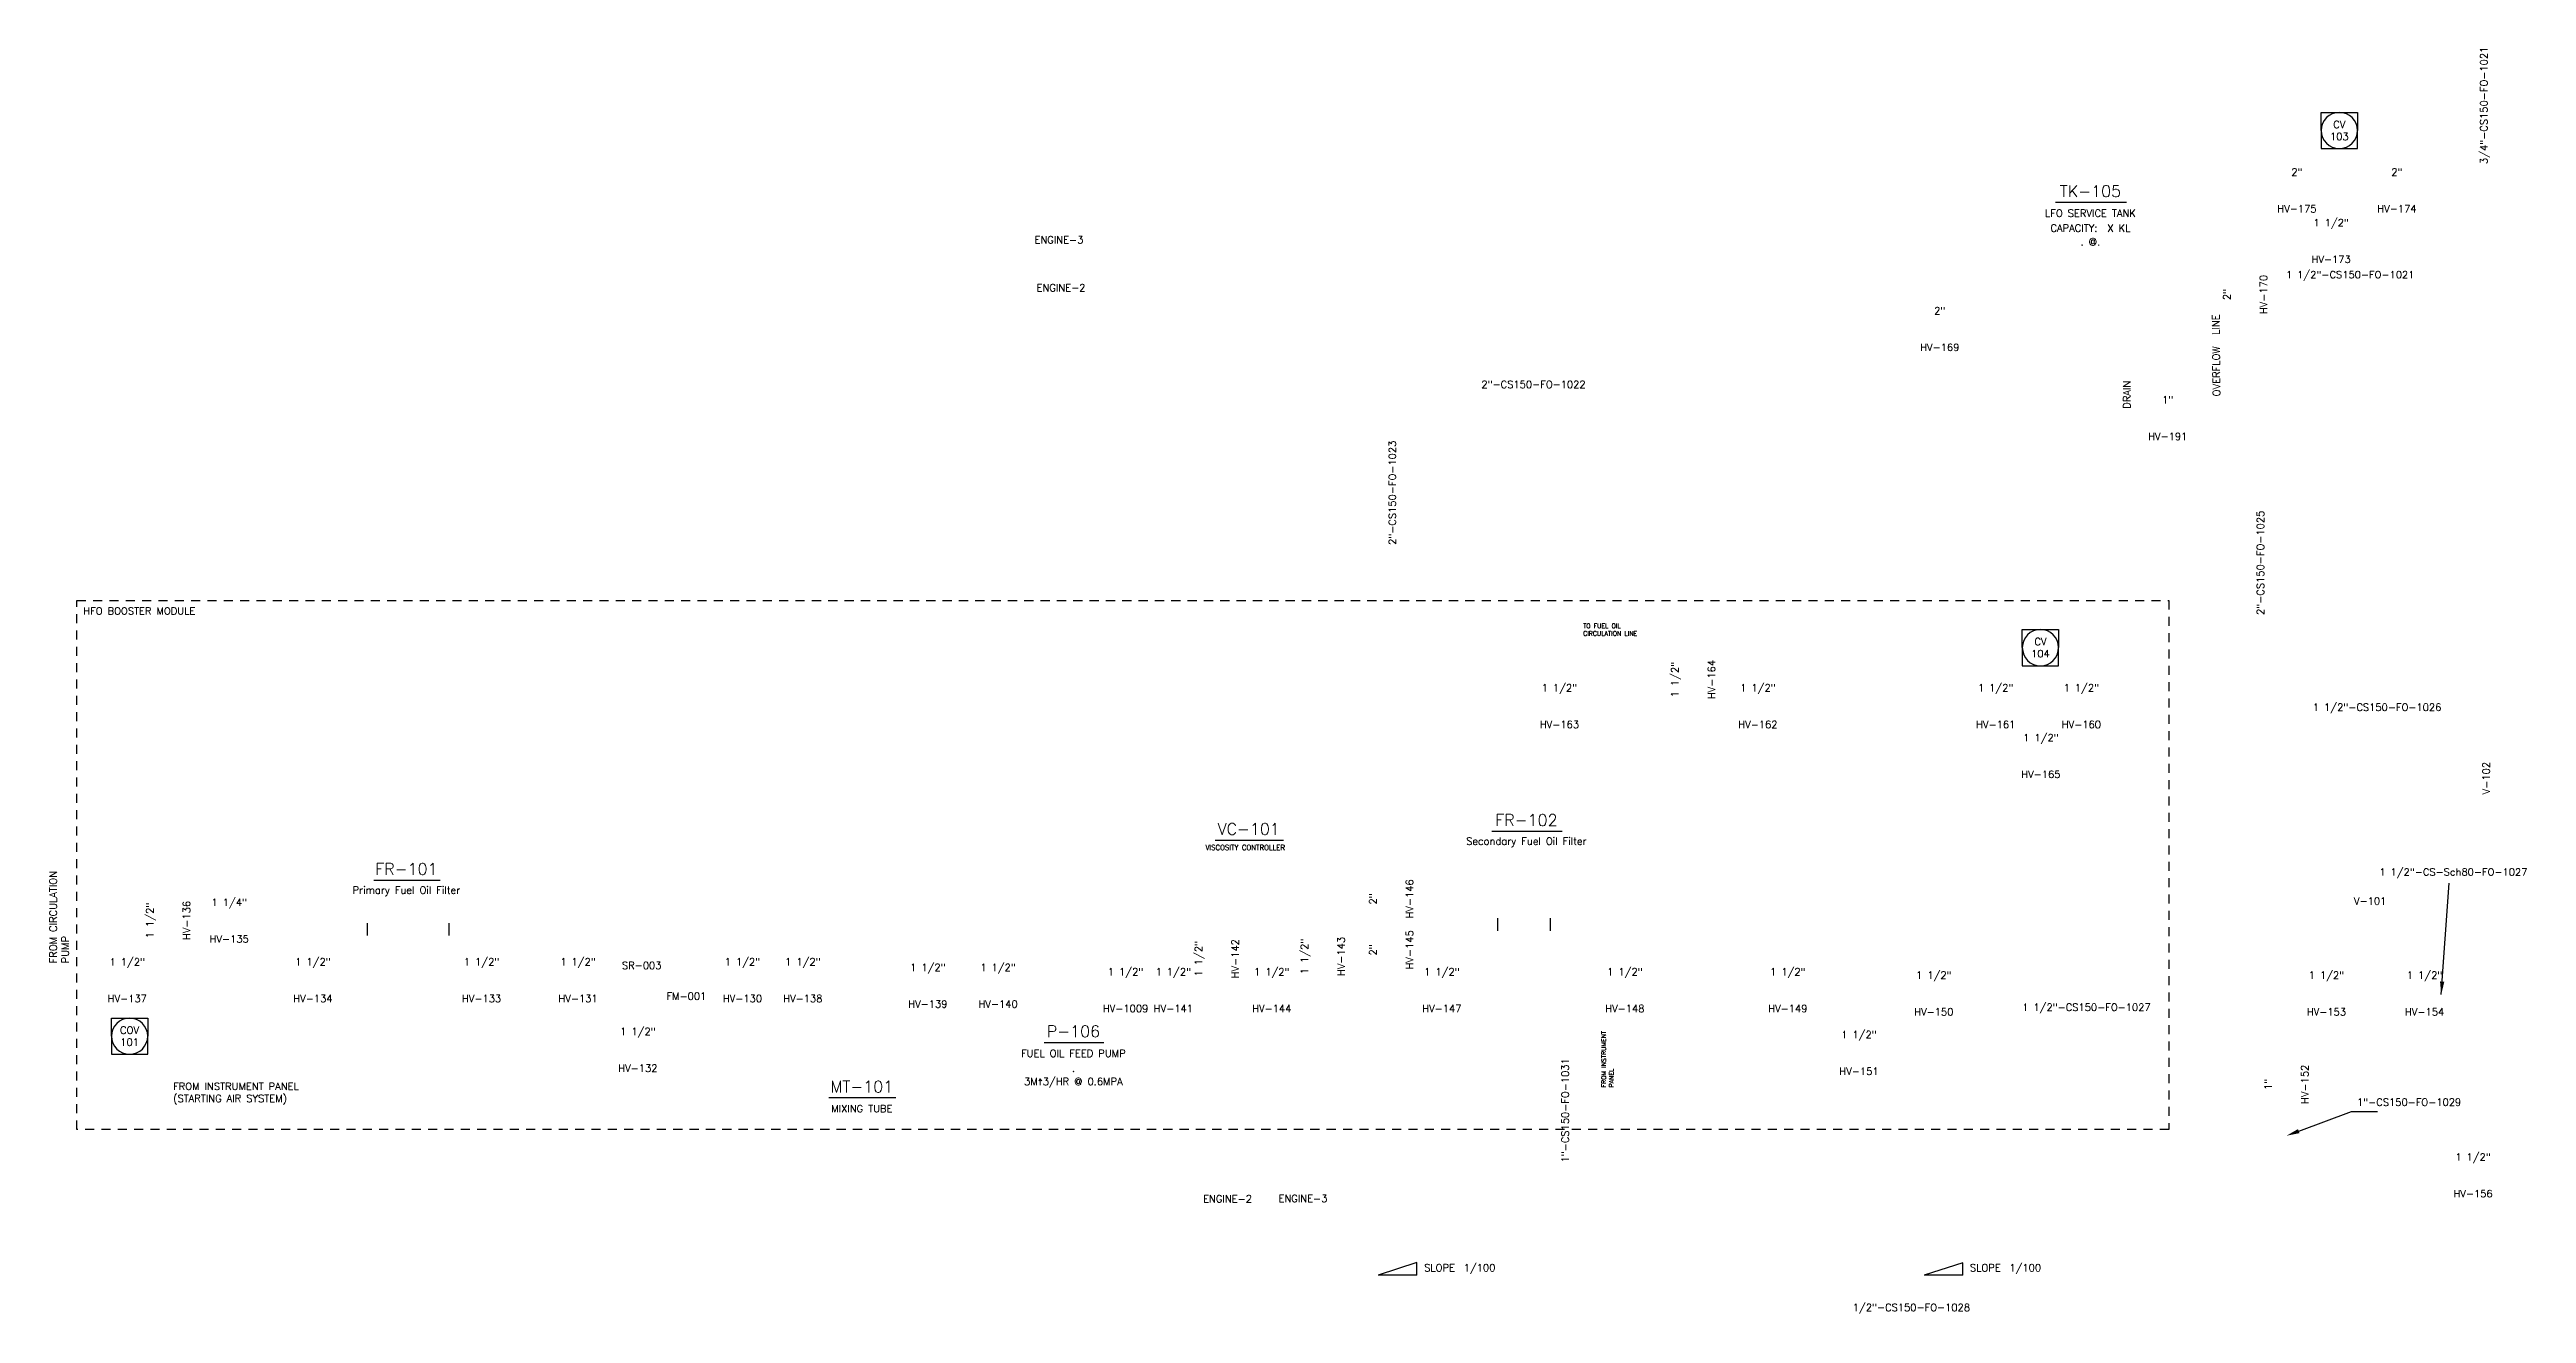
# Model space of a CAD drawing. Header units: inches. Extents: x 0 to 141, y -17 to 14.
# Drawn here: x 96.57 to 130.69, y -13.1 to 4.31 of the extents above; entities that cross this region are included whole.
import ezdxf
from ezdxf import colors
from ezdxf.entities.mleader import LeaderData, LeaderLine
from ezdxf.enums import TextEntityAlignment as Align
from ezdxf.math import Vec2, Vec3

# ---------------------------------------------------------------- set-up
doc = ezdxf.new("R2010")
doc.units = ezdxf.units.IN
doc.header["$MEASUREMENT"] = 0
doc.linetypes.add('HIDDEN2', pattern=[0.1875, 0.125, -0.0625])
for name, color, linetype in [('Instrument', 2, 'Continuous'), ('Process', 5, 'Continuous'), ('Text', 7, 'Continuous')]:
    doc.layers.add(name, color=color, linetype=linetype)
doc.layers.add('no plot', color=41, linetype='HIDDEN2', plot=False)
doc.styles.get("Standard").update_dxf_attribs({"font": 'romans.shx', "height": 0.1})
doc.dimstyles.get("Standard").update_dxf_attribs({"dimtxt": 0.18, "dimasz": 0.18, "dimexe": 0.18, "dimexo": 0.0625, "dimgap": 0.09, "dimtad": 0, "dimtih": 1, "dimtoh": 1, "dimdec": 4, "dimzin": 0, "dimdsep": 46, "dimtxsty": 'Standard', "dimcen": 0.09, "dimadec": 0, "dimazin": 0, "dimtfac": 1, "dimtdec": 4, "dimtofl": 0, "dimtmove": 0, "dimatfit": 3, "dimfxl": 1, "dimtolj": 1, "dimtzin": 0, "dimarcsym": 0})

msp = doc.modelspace()

# ---------------------------------------------------------------- texts
msp.add_text('DRAIN', height=0.1, rotation=90).set_placement((125.237, -0.641))
at = {"char_height": 0.1, "attachment_point": 1}
for s, width, heights, insert in [('ENGINE-3', 0.78978, [0.159], (110.141, 1.736)), ('ENGINE-2', 0.78978, [0.159], (110.17, 1.076)), ('HFO BOOSTER MODULE', 2.04504, [0.515], (97.039, -3.377)), ('FROM INSTRUMENT PANEL (STARTING AIR SYSTEM)', 2.04504, [0.515], (98.276, -9.925)), ('ENGINE-2', 0.78978, [0.159], (112.463, -11.475)), ('ENGINE-3', 0.78978, [0.159], (113.502, -11.47))]:
    msp.add_mtext_dynamic_manual_height_columns(s, width=width, gutter_width=0.5, heights=heights, dxfattribs=dict(at, insert=insert))
note = msp.add_mtext_dynamic_manual_height_columns('OVERFLOW ', width=0.1, gutter_width=0.746, heights=[0.159, 0.0899], dxfattribs=dict(insert=(126.371, -0.47), char_height=0.1, attachment_point=1, rotation=90.4626))
for column, words in zip(note.columns.linked_columns, ['LINE']):
    column.text = words
at = {"insert": (96.574, -8.281), "char_height": 0.1, "attachment_point": 1, "rotation": 90}
msp.add_mtext_dynamic_manual_height_columns('FROM CIRCULATION PUMP', width=1.44057, gutter_width=0.5, heights=[0.608], dxfattribs=at)
note = msp.add_mtext_dynamic_manual_height_columns('SLOPE ', width=0.53831, gutter_width=0.00545, heights=[0.138, 0], dxfattribs=dict(insert=(115.508, -12.424), char_height=0.1, attachment_point=1))
for column, words in zip(note.columns.linked_columns, ['1/100']):
    column.text = words
note = msp.add_mtext_dynamic_manual_height_columns('SLOPE ', width=0.53831, gutter_width=0.00545, heights=[0.138, 0], dxfattribs=dict(insert=(123.025, -12.424), char_height=0.1, attachment_point=1))
for column, words in zip(note.columns.linked_columns, ['1/100']):
    column.text = words
at = {"layer": 'Text', "attachment_point": 1}
for s, width, heights, insert, char_height in [('TO FUEL OIL CIRCULATION LINE', 0.91483, [0.454], (117.698, -3.601), 0.0625), ('VISCOSITY CONTROLLER', 1.38265, [0], (112.496, -6.65), 0.07)]:
    msp.add_mtext_dynamic_manual_height_columns(s, width=width, gutter_width=0.5, heights=heights, dxfattribs=dict(at, insert=insert, char_height=char_height))
at = {"layer": 'Text', "insert": (117.95, -9.991), "char_height": 0.0625, "attachment_point": 1, "rotation": 90}
msp.add_mtext_dynamic_manual_height_columns('FROM INSTRUMENT PANEL', width=0.92589, gutter_width=0.5, heights=[0.3], dxfattribs=at)

# ---------------------------------------------------------------- blocks, each defined once
blk = doc.blocks.new('Pipeline Tag_block')
at = {"color": 0, "linetype": 'ByBlock', "lineweight": -2}
blk.add_attdef('#(TargetObject.Tag)', text='', height=0.1, dxfattribs=at).set_placement((0, 0), align=Align.MIDDLE_CENTER)
blk = doc.blocks.new('Valve Label_block')
at = {"color": 0, "linetype": 'ByBlock', "lineweight": -2}
blk.add_attdef('#(TargetObject.Size)', text='', height=0.1, dxfattribs=at).set_placement((0, 0.1875), align=Align.BOTTOM_CENTER)
blk.add_attdef('#(TargetObject.Tag)', text='', height=0.1, dxfattribs=at).set_placement((0, -0.1875), align=Align.TOP_CENTER)
blk = doc.blocks.new('*U143')
at = {"color": 0, "linetype": 'ByBlock', "lineweight": -3}
blk.add_line((-0.479, -0.152), (0.496, -0.152), dxfattribs=at)
at = {"color": 0, "linetype": 'ByBlock', "lineweight": -2}
for tag, height, p in [('#(TargetObject.Tag)', 0.16, (0, 0)), ('#(TargetObject.Description)', 0.1, (0, -0.304)), ('#(Tanks.DesignPressure) @#(Tanks.DesignTemperature)', 0.1, (0, -0.698)), ('#(TargetObject.Width) X #(TargetObject.Height)', 0.1, (0, -0.508))]:
    blk.add_attdef(tag, text='', height=height, dxfattribs=at).set_placement(p, align=Align.MIDDLE)
blk = doc.blocks.new('Tag_block')
at = {"color": 0, "linetype": 'ByBlock', "lineweight": -2}
blk.add_attdef('#(TargetObject.Tag)', text='', height=0.1, dxfattribs=at).set_placement((0, 0), align=Align.MIDDLE_CENTER)
blk = doc.blocks.new('*U145')
at = {"color": 0, "linetype": 'ByBlock', "lineweight": -3}
blk.add_line((-0.401, -0.152), (0.418, -0.152), dxfattribs=at)
at = {"color": 0, "linetype": 'ByBlock', "lineweight": -2}
for tag, height, p in [('#(TargetObject.Tag)', 0.16, (0, 0)), ('#(TargetObject.Description)', 0.1, (0, -0.304)), ('#(TargetObject.FlowCapacity) @#(TargetObject.TotalDynamicHead)', 0.1, (0, -0.698)), ('#(TARGETOBJECT.MANUFACTURER)', 0.1, (0, -0.508))]:
    blk.add_attdef(tag, text='', height=height, dxfattribs=at).set_placement(p, align=Align.MIDDLE)
blk = doc.blocks.new('*U148')
at = {"color": 0, "linetype": 'ByBlock', "lineweight": -3}
blk.add_line((-0.475, -0.152), (0.491, -0.152), dxfattribs=at)
at = {"color": 0, "linetype": 'ByBlock', "lineweight": -2}
for tag, height, p in [('#(TargetObject.Tag)', 0.16, (0, 0)), ('#(TargetObject.Description)', 0.1, (0, -0.304))]:
    blk.add_attdef(tag, text='', height=height, dxfattribs=at).set_placement(p, align=Align.MIDDLE)
blk = doc.blocks.new('*U149')
at = {"color": 0, "linetype": 'ByBlock', "lineweight": -3}
blk.add_line((-0.45, -0.152), (0.467, -0.152), dxfattribs=at)
at = {"color": 0, "linetype": 'ByBlock', "lineweight": -2}
for tag, height, p in [('#(TargetObject.Tag)', 0.16, (0, 0)), ('#(TargetObject.Description)', 0.1, (0, -0.304))]:
    blk.add_attdef(tag, text='', height=height, dxfattribs=at).set_placement(p, align=Align.MIDDLE)
blk = doc.blocks.new('*U150')
at = {"color": 0, "linetype": 'ByBlock', "lineweight": -2}
for p, q in [((-0.25, 0.25), (0.25, 0.25)), ((-0.25, 0), (-0.25, 0.25)), ((0.25, 0.25), (0.25, 0)), ((-0.25, 0), (-0.25, -0.25)), ((-0.25, -0.25), (0.25, -0.25)), ((0.25, -0.25), (0.25, 0))]:
    blk.add_line(p, q, dxfattribs=at)
for start, end in [(0, 180), (180, 0)]:
    blk.add_arc((0, 0), 0.25, start, end, dxfattribs=at)
blk.add_wipeout([(-0.102, 0.149), (0.107, 0.151), (0.107, 0.024), (-0.102, 0.024)], dxfattribs=at)
blk.add_wipeout([(-0.15, -0.024), (0.154, -0.024), (0.154, -0.155), (-0.15, -0.155)], dxfattribs=at)
for tag, p in [('#(TargetObject.Type)', (0, 0.083)), ('#(TargetObject.LoopNumber)', (0, -0.083))]:
    blk.add_attdef(tag, text='', height=0.1, dxfattribs=at).set_placement(p, align=Align.MIDDLE_CENTER)
blk = doc.blocks.new('*U154')
at = {"color": 0, "linetype": 'ByBlock', "lineweight": -2}
for p, q in [((-0.25, 0.25), (0.25, 0.25)), ((-0.25, 0), (-0.25, 0.25)), ((0.25, 0.25), (0.25, 0)), ((-0.25, 0), (-0.25, -0.25)), ((-0.25, -0.25), (0.25, -0.25)), ((0.25, -0.25), (0.25, 0))]:
    blk.add_line(p, q, dxfattribs=at)
for start, end in [(0, 180), (180, 0)]:
    blk.add_arc((0, 0), 0.25, start, end, dxfattribs=at)
blk.add_wipeout([(-0.158, 0.149), (0.163, 0.151), (0.163, 0.024), (-0.159, 0.024)], dxfattribs=at)
blk.add_wipeout([(-0.134, -0.024), (0.139, -0.024), (0.139, -0.155), (-0.134, -0.155)], dxfattribs=at)
for tag, p in [('#(TargetObject.Type)', (0, 0.083)), ('#(TargetObject.LoopNumber)', (0, -0.083))]:
    blk.add_attdef(tag, text='', height=0.1, dxfattribs=at).set_placement(p, align=Align.MIDDLE_CENTER)
blk = doc.blocks.new('*U155')
at = {"color": 0, "linetype": 'ByBlock', "lineweight": -2}
for p, q in [((-0.25, 0.25), (0.25, 0.25)), ((-0.25, 0), (-0.25, 0.25)), ((0.25, 0.25), (0.25, 0)), ((-0.25, 0), (-0.25, -0.25)), ((-0.25, -0.25), (0.25, -0.25)), ((0.25, -0.25), (0.25, 0))]:
    blk.add_line(p, q, dxfattribs=at)
for start, end in [(0, 180), (180, 0)]:
    blk.add_arc((0, 0), 0.25, start, end, dxfattribs=at)
blk.add_wipeout([(-0.102, 0.149), (0.107, 0.151), (0.107, 0.024), (-0.102, 0.024)], dxfattribs=at)
blk.add_wipeout([(-0.152, -0.024), (0.156, -0.024), (0.156, -0.155), (-0.152, -0.155)], dxfattribs=at)
for tag, p in [('#(TargetObject.Type)', (0, 0.083)), ('#(TargetObject.LoopNumber)', (0, -0.083))]:
    blk.add_attdef(tag, text='', height=0.1, dxfattribs=at).set_placement(p, align=Align.MIDDLE_CENTER)
blk = doc.blocks.new('*U157')
at = {"color": 0, "linetype": 'ByBlock', "lineweight": -3}
blk.add_line((-0.463, -0.152), (0.479, -0.152), dxfattribs=at)
at = {"color": 0, "linetype": 'ByBlock', "lineweight": -2}
blk.add_attdef('#(Equipment.Tag)', text='', height=0.16, dxfattribs=at).set_placement((0, 0), align=Align.MIDDLE)
blk = doc.blocks.new('*U158')
at = {"color": 0, "linetype": 'ByBlock', "lineweight": -3}
blk.add_line((-0.455, -0.152), (0.471, -0.152), dxfattribs=at)
at = {"color": 0, "linetype": 'ByBlock', "lineweight": -2}
for tag, height, p in [('#(TargetObject.Tag)', 0.16, (0, 0)), ('#(TargetObject.Description)', 0.1, (0, -0.304))]:
    blk.add_attdef(tag, text='', height=height, dxfattribs=at).set_placement(p, align=Align.MIDDLE)

# ---------------------------------------------------------------- linework, layer by layer
for p, q in [((115.409, -12.404), (114.876, -12.577)), ((115.409, -12.577), (114.876, -12.577)), ((115.409, -12.577), (115.409, -12.404)), ((122.926, -12.405), (122.393, -12.578)), ((122.926, -12.578), (122.393, -12.578)), ((122.926, -12.578), (122.926, -12.405))]:
    msp.add_line(p, q)
at = {"layer": 'Instrument', "linetype": 'ByBlock'}
for p, q in [((100.95, -7.726), (100.95, -7.899)), ((102.075, -7.726), (102.075, -7.899)), ((116.516, -7.659), (116.516, -7.832)), ((117.245, -7.659), (117.245, -7.832))]:
    msp.add_line(p, q, dxfattribs=at)

# ---------------------------------------------------------------- block references
for name, p, values in [('*U150', (128.113, 3.192), {'#(TargetObject.Type)': 'CV', '#(TargetObject.LoopNumber)': '103'}), ('*U155', (123.997, -3.932), {'#(TargetObject.Type)': 'CV', '#(TargetObject.LoopNumber)': '104'})]:
    msp.add_blockref(name, p, dxfattribs=at).add_auto_attribs(values)
at = {"layer": 'Instrument'}
msp.add_blockref('*U154', (97.676, -9.284), dxfattribs=at).add_auto_attribs({'#(TargetObject.Type)': 'COV', '#(TargetObject.LoopNumber)': '101'})
at = {"layer": 'Text'}
for name, p, rotation, values in [('Pipeline Tag_block', (130.105, 3.538), 90, {'#(TargetObject.Tag)': '3/4"-CS150-FO-1021'}), ('Valve Label_block', (126.832, 0.932), 90, {'#(TargetObject.Size)': '2"', '#(TargetObject.Tag)': 'HV-170'}), ('Pipeline Tag_block', (115.07, -1.799), 90, {'#(TargetObject.Tag)': '2"-CS150-FO-1023'}), ('Pipeline Tag_block', (127.026, -2.764), 90, {'#(TargetObject.Tag)': '2"-CS150-FO-1025'}), ('Valve Label_block', (119.229, -4.372), 90, {'#(TargetObject.Size)': '1 1/2"', '#(TargetObject.Tag)': 'HV-164'}), ('Tag_block', (130.136, -5.73), 90, {'#(TargetObject.Tag)': 'V-102'}), ('Valve Label_block', (115.07, -7.394), 90, {'#(TargetObject.Size)': '2"', '#(TargetObject.Tag)': 'HV-146'}), ('Valve Label_block', (98.224, -7.69), 90.00000000000001, {'#(TargetObject.Size)': '1 1/2"', '#(TargetObject.Tag)': 'HV-136'}), ('Valve Label_block', (115.07, -8.096), 90, {'#(TargetObject.Size)': '2"', '#(TargetObject.Tag)': 'HV-145'}), ('Valve Label_block', (112.667, -8.217), 90, {'#(TargetObject.Size)': '1 1/2"', '#(TargetObject.Tag)': 'HV-142'}), ('Valve Label_block', (114.126, -8.186), 90, {'#(TargetObject.Size)': '1 1/2"', '#(TargetObject.Tag)': 'HV-143'}), ('Pipeline Tag_block', (117.45, -10.306), 90, {'#(TargetObject.Tag)': '1"-CS150-FO-1031'}), ('Valve Label_block', (127.401, -9.948), 90, {'#(TargetObject.Size)': '1"', '#(TargetObject.Tag)': 'HV-152'})]:
    msp.add_blockref(name, p, dxfattribs=dict(at, rotation=rotation)).add_auto_attribs(values)
for name, p, values in [('*U143', (124.685, 2.356), {'#(TargetObject.Tag)': 'TK-105', '#(TargetObject.Description)': 'LFO SERVICE TANK', '#(TargetObject.Width) X #(TargetObject.Height)': 'CAPACITY:  X KL', '#(Tanks.DesignPressure) @#(Tanks.DesignTemperature)': '. @.'}), ('Valve Label_block', (127.53, 2.351), {'#(TargetObject.Size)': '2"', '#(TargetObject.Tag)': 'HV-175'}), ('Valve Label_block', (128.907, 2.351), {'#(TargetObject.Size)': '2"', '#(TargetObject.Tag)': 'HV-174'}), ('Valve Label_block', (128.001, 1.655), {'#(TargetObject.Size)': '1 1/2"', '#(TargetObject.Tag)': 'HV-173'}), ('Pipeline Tag_block', (128.263, 1.206), {'#(TargetObject.Tag)': '1 1/2"-CS150-FO-1021'}), ('Valve Label_block', (122.61, 0.442), {'#(TargetObject.Size)': '2"', '#(TargetObject.Tag)': 'HV-169'}), ('Pipeline Tag_block', (117.014, -0.306), {'#(TargetObject.Tag)': '2"-CS150-FO-1022'}), ('Valve Label_block', (125.75, -0.785), {'#(TargetObject.Size)': '1"', '#(TargetObject.Tag)': 'HV-191'}), ('Valve Label_block', (117.371, -4.753), {'#(TargetObject.Size)': '1 1/2"', '#(TargetObject.Tag)': 'HV-163'}), ('Valve Label_block', (120.105, -4.753), {'#(TargetObject.Size)': '1 1/2"', '#(TargetObject.Tag)': 'HV-162'}), ('Valve Label_block', (123.38, -4.753), {'#(TargetObject.Size)': '1 1/2"', '#(TargetObject.Tag)': 'HV-161'}), ('Valve Label_block', (124.56, -4.753), {'#(TargetObject.Size)': '1 1/2"', '#(TargetObject.Tag)': 'HV-160'}), ('Pipeline Tag_block', (128.634, -4.753), {'#(TargetObject.Tag)': '1 1/2"-CS150-FO-1026'}), ('Valve Label_block', (124.003, -5.44), {'#(TargetObject.Size)': '1 1/2"', '#(TargetObject.Tag)': 'HV-165'}), ('*U157', (113.091, -6.43), {'#(Equipment.Tag)': 'VC-101'}), ('*U148', (116.916, -6.308), {'#(TargetObject.Tag)': 'FR-102', '#(TargetObject.Description)': 'Secondary Fuel Oil Filter'}), ('*U149', (101.489, -6.982), {'#(TargetObject.Tag)': 'FR-101', '#(TargetObject.Description)': 'Primary Fuel Oil Filter'}), ('Pipeline Tag_block', (129.684, -7.023), {'#(TargetObject.Tag)': '1 1/2"-CS-Sch80-FO-1027'}), ('Valve Label_block', (99.049, -7.708), {'#(TargetObject.Size)': '1 1/4"', '#(TargetObject.Tag)': 'HV-135'}), ('Tag_block', (128.538, -7.423), {'#(TargetObject.Tag)': 'V-101'}), ('Valve Label_block', (97.645, -8.529), {'#(TargetObject.Size)': '1 1/2"', '#(TargetObject.Tag)': 'HV-137'}), ('Valve Label_block', (100.202, -8.528), {'#(TargetObject.Size)': '1 1/2"', '#(TargetObject.Tag)': 'HV-134'}), ('Valve Label_block', (102.525, -8.528), {'#(TargetObject.Size)': '1 1/2"', '#(TargetObject.Tag)': 'HV-133'}), ('Valve Label_block', (103.853, -8.528), {'#(TargetObject.Size)': '1 1/2"', '#(TargetObject.Tag)': 'HV-131'}), ('Tag_block', (104.73, -8.31), {'#(TargetObject.Tag)': 'SR-003'}), ('Valve Label_block', (106.118, -8.528), {'#(TargetObject.Size)': '1 1/2"', '#(TargetObject.Tag)': 'HV-130'}), ('Valve Label_block', (106.95, -8.528), {'#(TargetObject.Size)': '1 1/2"', '#(TargetObject.Tag)': 'HV-138'}), ('Valve Label_block', (108.672, -8.604), {'#(TargetObject.Size)': '1 1/2"', '#(TargetObject.Tag)': 'HV-139'}), ('Valve Label_block', (109.639, -8.604), {'#(TargetObject.Size)': '1 1/2"', '#(TargetObject.Tag)': 'HV-140'}), ('Valve Label_block', (111.395, -8.666), {'#(TargetObject.Size)': '1 1/2"', '#(TargetObject.Tag)': 'HV-1009'}), ('Valve Label_block', (112.053, -8.666), {'#(TargetObject.Size)': '1 1/2"', '#(TargetObject.Tag)': 'HV-141'}), ('Valve Label_block', (113.409, -8.666), {'#(TargetObject.Size)': '1 1/2"', '#(TargetObject.Tag)': 'HV-144'}), ('Valve Label_block', (115.752, -8.666), {'#(TargetObject.Size)': '1 1/2"', '#(TargetObject.Tag)': 'HV-147'}), ('Valve Label_block', (118.273, -8.666), {'#(TargetObject.Size)': '1 1/2"', '#(TargetObject.Tag)': 'HV-148'}), ('Valve Label_block', (120.517, -8.666), {'#(TargetObject.Size)': '1 1/2"', '#(TargetObject.Tag)': 'HV-149'}), ('Valve Label_block', (122.528, -8.712), {'#(TargetObject.Size)': '1 1/2"', '#(TargetObject.Tag)': 'HV-150'}), ('Valve Label_block', (127.936, -8.712), {'#(TargetObject.Size)': '1 1/2"', '#(TargetObject.Tag)': 'HV-153'}), ('Valve Label_block', (129.288, -8.712), {'#(TargetObject.Size)': '1 1/2"', '#(TargetObject.Tag)': 'HV-154'}), ('Tag_block', (105.346, -8.733), {'#(TargetObject.Tag)': 'FM-001'}), ('Pipeline Tag_block', (124.63, -8.886), {'#(TargetObject.Tag)': '1 1/2"-CS150-FO-1027'}), ('Valve Label_block', (104.678, -9.488), {'#(TargetObject.Size)': '1 1/2"', '#(TargetObject.Tag)': 'HV-132'}), ('*U145', (110.676, -9.217), {'#(TargetObject.Tag)': 'P-106', '#(TargetObject.Description)': 'FUEL OIL FEED PUMP', '#(TARGETOBJECT.MANUFACTURER)': '.', '#(TargetObject.FlowCapacity) @#(TargetObject.TotalDynamicHead)': '3M^ 3/HR @ 0.6MPA'}), ('Valve Label_block', (121.497, -9.53), {'#(TargetObject.Size)': '1 1/2"', '#(TargetObject.Tag)': 'HV-151'}), ('*U158', (107.762, -9.979), {'#(TargetObject.Tag)': 'MT-101', '#(TargetObject.Description)': 'MIXING TUBE'}), ('Pipeline Tag_block', (129.074, -10.194), {'#(TargetObject.Tag)': '1"-CS150-FO-1029'}), ('Valve Label_block', (129.955, -11.216), {'#(TargetObject.Size)': '1 1/2"', '#(TargetObject.Tag)': 'HV-156'}), ('Pipeline Tag_block', (122.219, -13.021), {'#(TargetObject.Tag)': '1/2"-CS150-FO-1028'})]:
    msp.add_blockref(name, p, dxfattribs=at).add_auto_attribs(values)

msp.set_redraw_order([(e.dxf.handle, doc.entitydb.next_handle()) for e in msp.query("TEXT MTEXT ATTDEF DIMENSION ARC_DIMENSION")])  # texts and dimensions are drawn at this point

# ---------------------------------------------------------------- leaders
at = {"layer": 'Process', "color": 0}
msp.add_leader([(129.517, -8.712), (129.626, -7.175)], dimstyle='Standard', dxfattribs=at)
at = {"layer": 'Text'}
ml = msp.add_multileader_mtext('Standard', dxfattribs=at)
ml.set_content('', color=256)
ml.set_leader_properties()
ml.build(insert=Vec2(0, 0))
ml.multileader.update_dxf_attribs({"text_right_attachment_type": 6, "dogleg_length": 0.36, "arrow_head_size": 0.18})
ctx = ml.context
ctx.base_point, ctx.char_height, ctx.arrow_head_size, ctx.landing_gap_size, ctx.plane_origin = Vec3(128.639, -10.32), 0.18, 0.18, 0.09, Vec3(127.386, -10.655)
ctx.right_attachment = 6
notes = []
notes.append((ctx, [(0, (1, 1, 0), (128.279, -10.32), (1, 0), 0.36, [(0, [(127.386, -10.655)], 0, [])])]))
ctx.mtext.insert, ctx.mtext.flow_direction = Vec3(128.729, -10.23), 5
for ctx, leaders in notes:
    for number, flags, end, landing, length, lines in leaders:
        leader = LeaderData()
        leader.index, (leader.has_last_leader_line, leader.has_dogleg_vector, leader.attachment_direction) = number, flags
        leader.last_leader_point, leader.dogleg_vector, leader.dogleg_length = Vec3(end), Vec3(landing), length
        for number, points, colour, breaks in lines:
            line = LeaderLine()
            line.index, line.vertices, line.color, line.breaks = number, Vec3.list(points), colors.encode_raw_color(colour), breaks
            leader.lines.append(line)
        ctx.leaders.append(leader)

# ---------------------------------------------------------------- next in the draw order: linework, layer by layer
at = {"layer": 'no plot'}
msp.add_lwpolyline([(96.95, -3.282), (125.765, -3.282), (125.765, -10.57), (96.95, -10.57)], close=True, dxfattribs=at)

doc.saveas('drawing.dxf')
